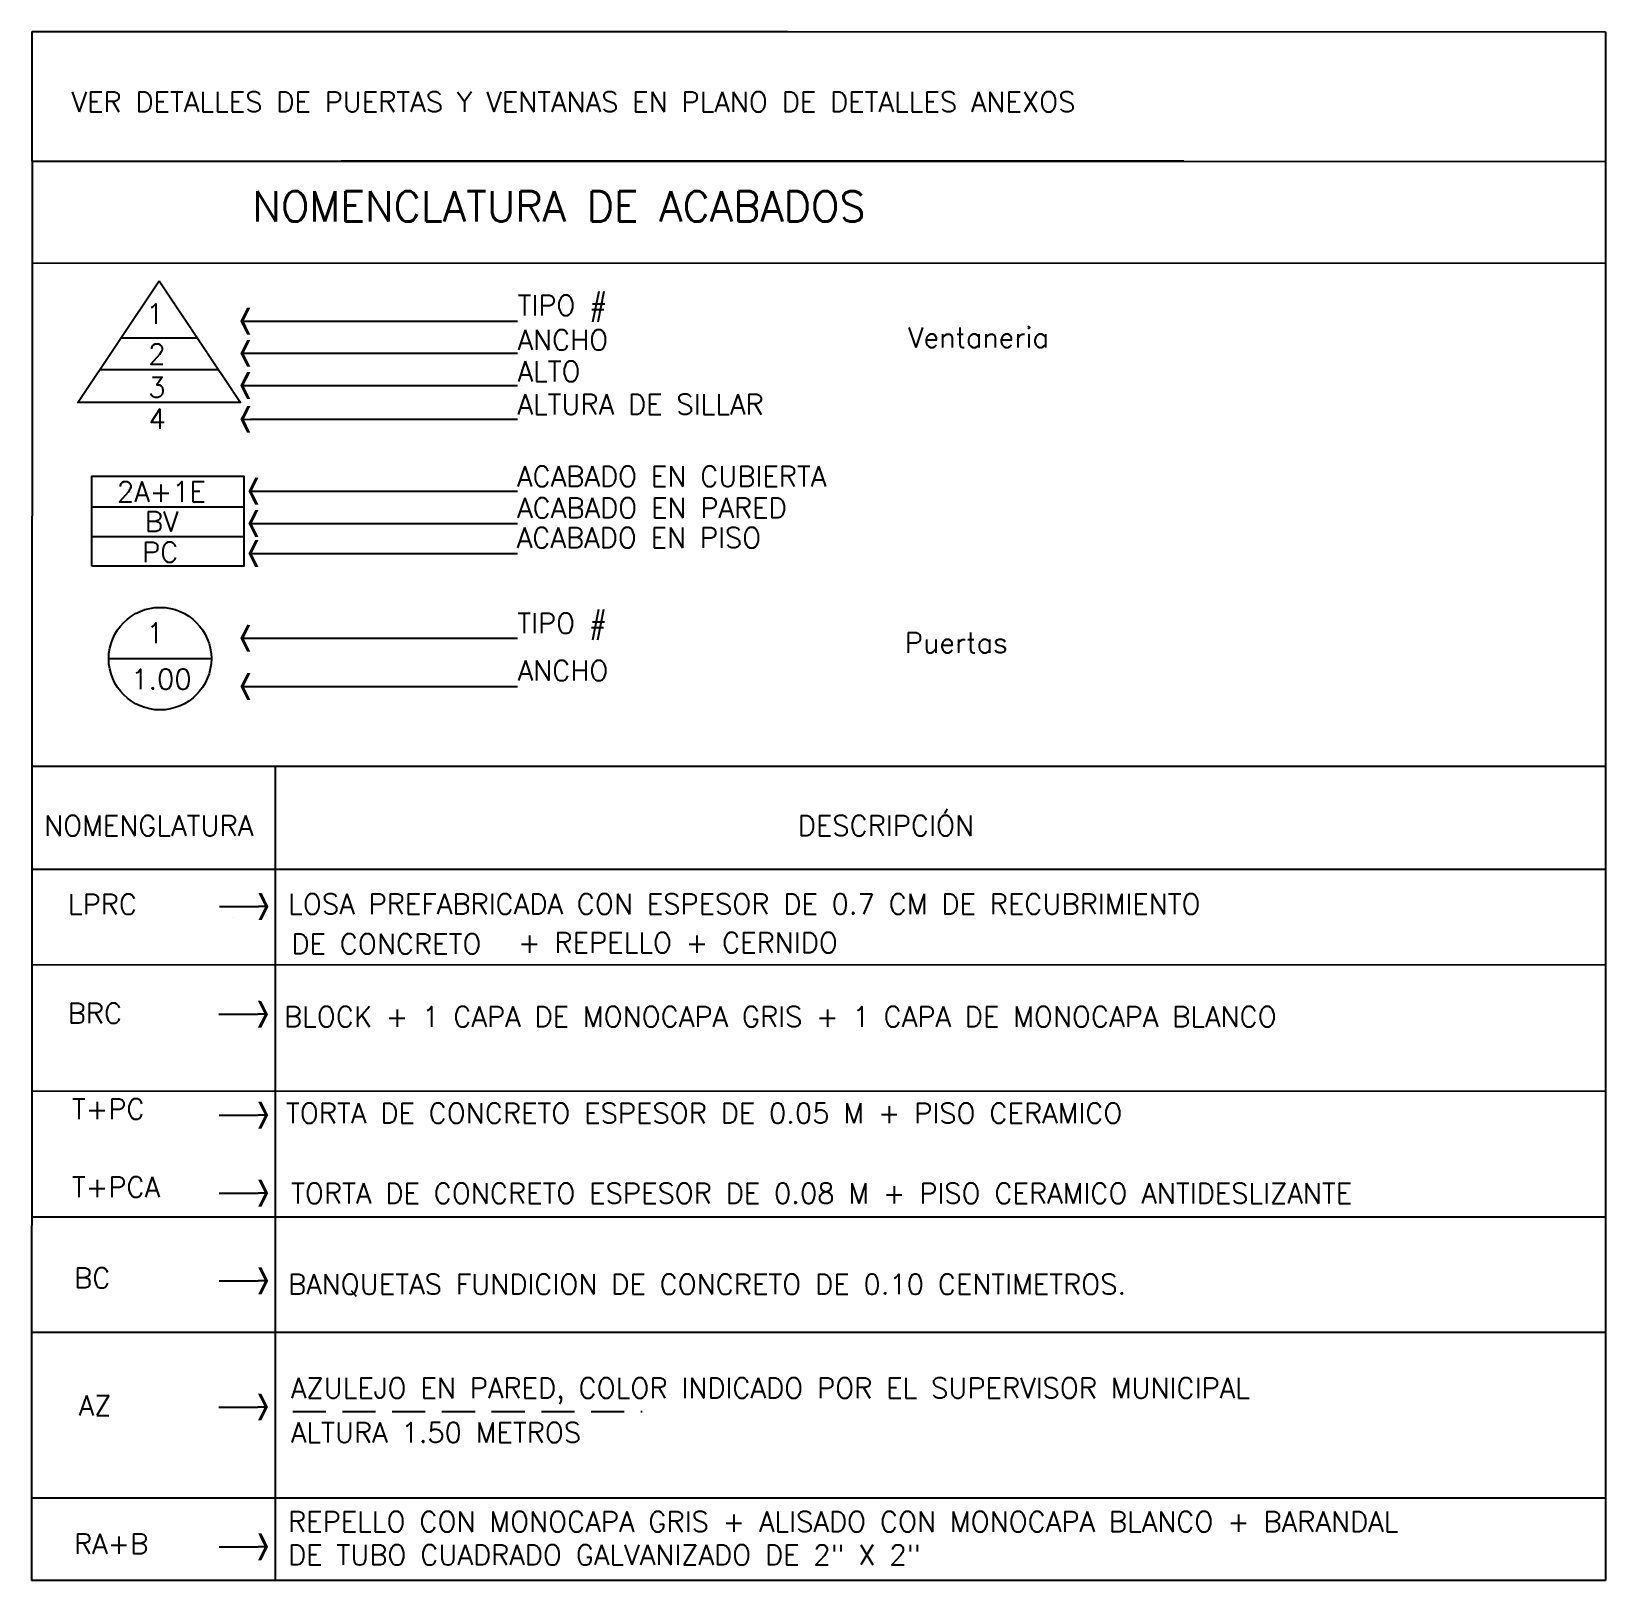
# Model space of a CAD drawing. Header units: inches. Extents: x -9 to 337, y -247 to 209.
# Drawn here: x 79.25 to 91.11, y -25.81 to -14.12 of the extents above; entities that cross this region are included whole.
import ezdxf
from ezdxf.enums import TextEntityAlignment as Align

# ---------------------------------------------------------------- set-up
doc = ezdxf.new("R2010")
doc.units = ezdxf.units.IN
doc.header["$MEASUREMENT"] = 0
doc.linetypes.add('RAYITAS', pattern=[0.375, 0.25, -0.125])
for name, color, linetype in [('ACABAD_LOCALS', 1, 'Continuous'), ('NOT', 1, 'Continuous'), ('SYMB', 1, 'Continuous'), ('TEXT', 2, 'Continuous'), ('TEXTS', 1, 'Continuous')]:
    doc.layers.add(name, color=color, linetype=linetype)
doc.styles.add('NT_75', font='romans.shx', dxfattribs={"height": 0.152})

msp = doc.modelspace()

# ---------------------------------------------------------------- texts
at = {"layer": 'TEXTS', "color": 2, "style": 'NT_75'}
for s, p in [('VER DETALLES DE PUERTAS Y VENTANAS EN PLANO DE DETALLES ANEXOS ', (79.547, -14.731)), ('TIPO #', (82.91, -16.265)), ('ANCHO', (82.91, -16.526)), ('Ventaneria', (85.854, -16.508)), ('ALTO', (82.91, -16.763)), ('ALTURA DE SILLAR', (82.909, -17.012)), ('ACABADO EN CUBIERTA', (82.906, -17.555)), ('2A+1E', (79.89, -17.671)), ('ACABADO EN PARED', (82.907, -17.793)), ('BV', (80.1, -17.896)), ('ACABADO EN PISO', (82.904, -18.018)), ('PC', (80.079, -18.127)), ('TIPO #', (82.908, -18.663)), ('Puertas', (85.83, -18.81)), ('ANCHO', (82.911, -19.02)), ('NOMENGLATURA', (79.341, -20.189)), ('DESCRIPCIÓN', (85.023, -20.189)), ('LPRC', (79.52, -20.782)), ('LOSA PREFABRICADA CON ESPESOR DE 0.7 CM DE RECUBRIMIENTO  ', (81.181, -20.78)), ('DE CONCRETO', (81.205, -21.081)), ('+ REPELLO + CERNIDO ', (82.915, -21.072)), ('BRC', (79.519, -21.604)), ('BLOCK + 1 CAPA DE MONOCAPA GRIS + 1 CAPA DE MONOCAPA BLANCO ', (81.149, -21.63)), ('T+PC', (79.551, -22.326)), ('TORTA DE CONCRETO ESPESOR DE 0.05 M + PISO CERAMICO ', (81.165, -22.358)), ('T+PCA', (79.551, -22.915)), ('TORTA DE CONCRETO ESPESOR DE 0.08 M + PISO CERAMICO ANTIDESLIZANTE ', (81.203, -22.962)), ('BC', (79.567, -23.6)), ('BANQUETAS FUNDICION DE CONCRETO DE 0.10 CENTIMETROS. ', (81.18, -23.648)), ('AZULEJO EN PARED, COLOR INDICADO POR EL SUPERVISOR MUNICIPAL  ', (81.201, -24.431)), ('AZ', (79.601, -24.563)), ('ALTURA 1.50 METROS ', (81.201, -24.766)), ('REPELLO CON MONOCAPA GRIS + ALISADO CON MONOCAPA BLANCO + BARANDAL', (81.18, -25.438)), ('RA+B', (79.566, -25.605)), ('DE TUBO CUADRADO GALVANIZADO DE 2" X 2"', (81.18, -25.689))]:
    msp.add_text(s, height=0.152, dxfattribs=at).set_placement(p)
at = {"layer": 'TEXTS', "color": 3, "style": 'NT_75'}
msp.add_text('NOMENCLATURA DE ACABADOS', height=0.228, dxfattribs=at).set_placement((80.911, -15.557))
at = {"layer": 'TEXTS', "color": 4, "style": 'NT_75'}
for tag, text, p in [('1', 'XX', (80.177, -16.253)), ('2', 'XX', (80.191, -16.557)), ('3', 'X', (80.191, -16.808)), ('4', 'X', (80.194, -17.045)), ('1', 'X', (80.178, -18.661)), ('1.00', 'XX', (80.225, -19.009))]:
    msp.add_attdef(tag, text=text, height=0.152, dxfattribs=at).set_placement(p, align=Align.MIDDLE)

# ---------------------------------------------------------------- blocks, each defined once
blk = doc.blocks.new('FE2')
at = {"layer": 'NOT'}
blk.add_line((0, -0.04), (0, -0.12), dxfattribs=at)
at = {"layer": 'NOT', "color": 1}
for points in [[(-0.16, -0.12), (0, -0.04), (-0.16, -0.08), (0, 0)], [(0.16, -0.12), (0, -0.04), (0.16, -0.08), (0, 0)]]:
    blk.add_solid(points, dxfattribs=at)

# ---------------------------------------------------------------- linework, layer by layer
at = {"color": 5}
msp.add_line((79.249, -19.664), (91.113, -19.664), dxfattribs=at)
at = {"color": 4}
msp.add_line((81.083, -19.671), (81.083, -25.805), dxfattribs=at)
at = {"color": 6, "linetype": 'RAYITAS'}
msp.add_line((81.215, -24.531), (83.85, -24.531), dxfattribs=at)
at = {"layer": 'ACABAD_LOCALS', "color": 4}
for p, q in [((91.113, -14.126), (91.112, -25.806)), ((79.252, -15.102), (79.247, -25.805)), ((79.252, -15.87), (91.113, -15.872)), ((91.112, -25.806), (79.246, -25.805))]:
    msp.add_line(p, q, dxfattribs=at)
at = {"layer": 'ACABAD_LOCALS', "color": 4, "linetype": 'Continuous'}
msp.add_line((79.252, -15.102), (91.113, -15.104), dxfattribs=at)
at = {"layer": 'ACABAD_LOCALS'}
for p, q in [((80.896, -16.308), (81.008, -16.308)), ((81.008, -16.308), (82.909, -16.308)), ((82.696, -16.308), (82.696, -16.308)), ((80.896, -16.551), (81.008, -16.551)), ((81.008, -16.551), (82.909, -16.551)), ((82.814, -16.551), (82.814, -16.551)), ((80.896, -16.794), (81.008, -16.794)), ((82.944, -16.794), (82.944, -16.794)), ((80.896, -17.049), (81.008, -17.049)), ((81.008, -17.049), (82.909, -17.049)), ((82.826, -17.049), (82.826, -17.049)), ((82.311, -17.599), (82.311, -17.599)), ((82.317, -17.83), (82.317, -17.83)), ((82.33, -18.055), (82.33, -18.055)), ((80.896, -18.7), (81.008, -18.7)), ((82.109, -18.7), (82.109, -18.7)), ((80.896, -19.064), (81.008, -19.063)), ((82.096, -19.063), (82.096, -19.063)), ((80.663, -20.724), (80.957, -20.724)), ((80.771, -20.805), (80.771, -20.805)), ((80.659, -21.535), (80.953, -21.535)), ((80.66, -22.297), (80.955, -22.297)), ((80.66, -22.885), (80.955, -22.885)), ((80.66, -23.546), (80.955, -23.546)), ((80.659, -24.498), (80.953, -24.498)), ((80.66, -25.552), (80.954, -25.552))]:
    msp.add_line(p, q, dxfattribs=at)
at = {"layer": 'ACABAD_LOCALS', "color": 1}
for p, q in [((80.497, -16.436), (79.922, -16.436)), ((80.657, -16.675), (79.761, -16.675)), ((79.701, -17.709), (80.846, -17.709)), ((79.701, -17.933), (80.846, -17.933)), ((79.828, -18.854), (80.602, -18.854)), ((91.109, -21.165), (79.248, -21.163)), ((91.108, -22.119), (79.248, -22.117)), ((91.107, -23.067), (79.247, -23.065)), ((91.107, -23.936), (79.247, -23.935)), ((91.107, -25.185), (79.247, -25.184)), ((91.107, -25.806), (79.247, -25.805))]:
    msp.add_line(p, q, dxfattribs=at)
at = {"layer": 'ACABAD_LOCALS', "color": 5}
msp.add_line((91.113, -20.445), (79.252, -20.443), dxfattribs=at)
at = {"layer": 'ACABAD_LOCALS', "color": 1}
for points in [[(80.209, -16.005), (80.822, -16.922), (79.596, -16.922), (80.209, -16.005)], [(79.701, -18.157), (79.701, -17.478), (80.846, -17.478), (80.846, -18.157)]]:
    msp.add_lwpolyline(points, close=True, dxfattribs=at)
msp.add_circle((80.215, -18.854), 0.387, dxfattribs=at)
at = {"layer": 'SYMB', "color": 4}
for p, q in [((79.252, -14.124), (84.946, -14.124)), ((79.252, -15.102), (79.252, -14.124)), ((79.252, -14.124), (91.113, -14.126)), ((79.252, -15.102), (87.934, -15.102)), ((79.252, -15.102), (87.934, -15.102)), ((87.934, -15.102), (81.58, -15.102))]:
    msp.add_line(p, q, dxfattribs=at)
at = {"layer": 'TEXT', "color": 1, "linetype": 'Continuous'}
for p, q in [((81.008, -16.794), (82.909, -16.794)), ((80.957, -17.591), (82.909, -17.591)), ((80.957, -17.834), (82.909, -17.834)), ((80.957, -18.061), (82.909, -18.061)), ((81.008, -18.7), (82.909, -18.7)), ((81.009, -19.063), (82.909, -19.063))]:
    msp.add_line(p, q, dxfattribs=at)

# ---------------------------------------------------------------- block references
at = {"extrusion": (0, 0, -1), "xscale": 0.6328125000000157, "yscale": 0.6328125000000157, "zscale": -0.6328125}
for p, rotation in [((-80.82, -16.308), 270.17052397932), ((-80.82, -16.551), 270.17052397932), ((-80.82, -16.794), 270.17052397932), ((-80.821, -17.049), 270.17052397932), ((-80.881, -17.591), 270.17052397932), ((-80.881, -17.834), 270.17052397932), ((-80.881, -18.061), 270.17052397932), ((-80.82, -18.7), 270.17052397932), ((-80.821, -19.064), 270.17052397932), ((-81.033, -20.724), 90.17052397931994), ((-81.029, -21.536), 90.17052397931994), ((-81.031, -22.297), 90.17052397931994), ((-81.031, -22.885), 90.17052397931994), ((-81.031, -23.546), 90.17052397931994), ((-81.029, -24.498), 90.17052397931994), ((-81.03, -25.552), 90.17052397931994)]:
    msp.add_blockref('FE2', p, dxfattribs=dict(at, rotation=rotation))

msp.set_redraw_order([(e.dxf.handle, doc.entitydb.next_handle()) for e in msp.query("TEXT MTEXT ATTDEF DIMENSION ARC_DIMENSION")])  # texts and dimensions are drawn at this point

doc.saveas('drawing.dxf')
